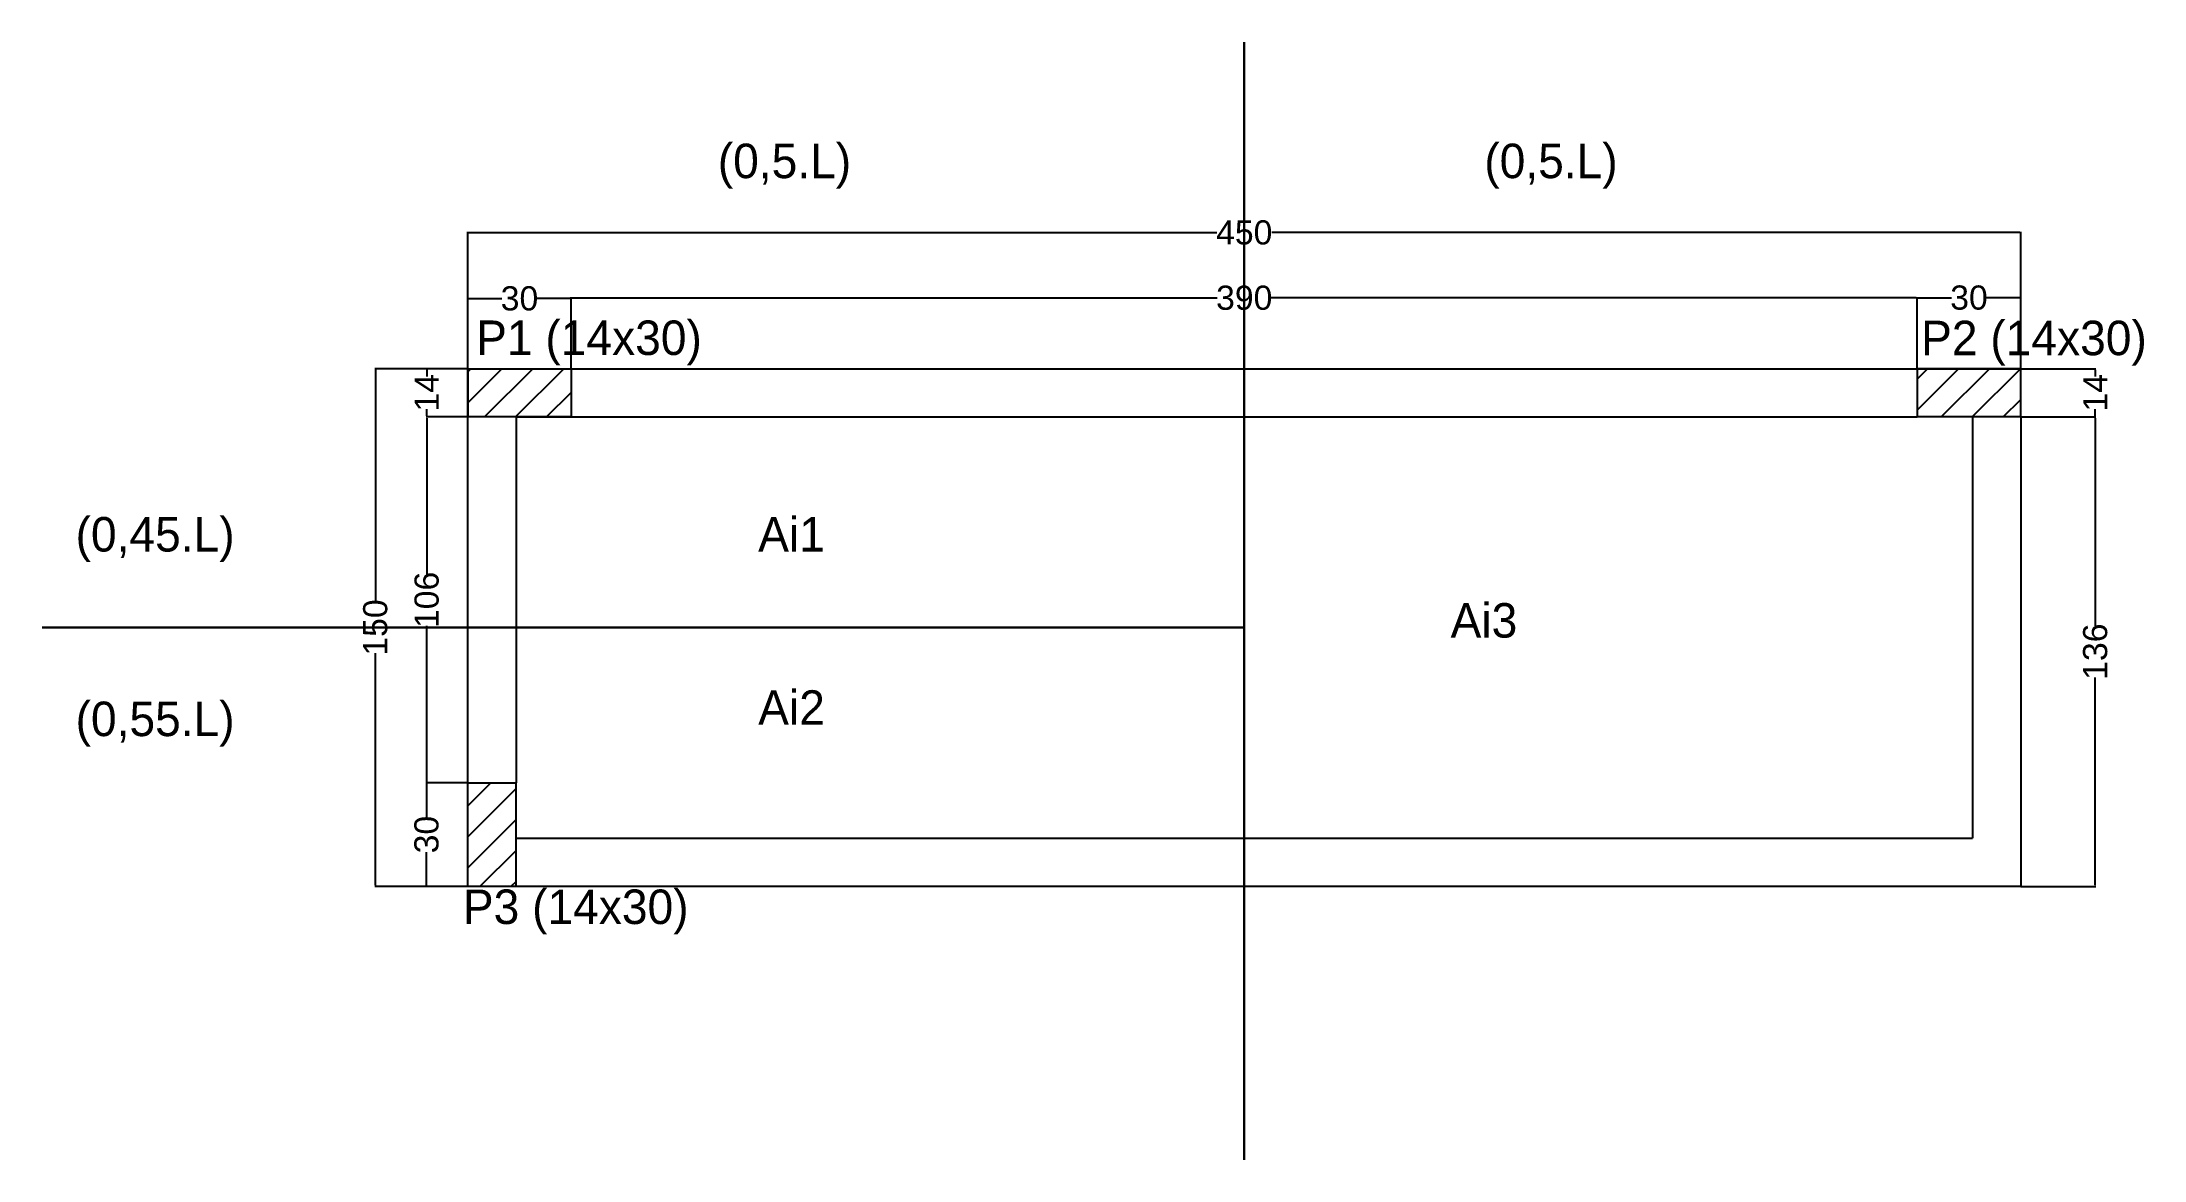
# Model space of a CAD drawing. Header units: centimetres. Extents: x -7745 to 1402, y 487 to 2935.
# Drawn here: x -3699 to -3090, y 2051 to 2375 of the extents above; entities that cross this region are included whole.
import ezdxf

# ---------------------------------------------------------------- set-up
doc = ezdxf.new("R2010")
doc.units = ezdxf.units.CM
doc.linetypes.add('ACAD_ISO03W100', pattern=[30, 12, -18])
doc.layers.add('A-DETL', color=7, linetype='Continuous', lineweight=30, true_color=0x00a600)
for name, color, linetype in [('ARQUITETURA', 253, 'Continuous'), ('CARIMBO', 250, 'Continuous'), ('Cota', 5, 'Continuous'), ('PEÇAS ESTRUTURAIS', 1, 'Continuous')]:
    doc.layers.add(name, color=color, linetype=linetype)
doc.styles.add('Arial_1', font='arial.ttf', dxfattribs={"height": 7})
doc.styles.add('Century Gothic_B', font='GOTHICB.TTF', dxfattribs={"height": 0.15})
doc.dimstyles.get("Standard").update_dxf_attribs({"dimtxt": 7, "dimasz": 0.3, "dimexe": 0.18, "dimexo": 0.0625, "dimgap": 0.09, "dimtad": 0, "dimdec": 0, "dimzin": 0, "dimdsep": 46, "dimtxsty": 'Arial_1', "dimcen": 0.09, "dimadec": 0, "dimazin": 0, "dimtfac": 1, "dimtdec": 0, "dimtofl": 0, "dimtmove": 0, "dimatfit": 3, "dimfxl": 1, "dimtolj": 1, "dimtzin": 0, "dimarcsym": 2})

msp = doc.modelspace()

# ---------------------------------------------------------------- texts
at = {"layer": 'A-DETL', "char_height": 10, "attachment_point": 1, "style": 'Century Gothic_B'}
for s, insert in [('{\\fCentury Gothic|b0|i0|c0|p34;(0,5.L)}', (-3503.393, 2345.881)), ('{\\fCentury Gothic|b0|i0|c0|p34;(0,5.L)}', (-3281.289, 2345.881)), ('{\\fCentury Gothic|b0|i0|c0|p34;(0,45.L)}', (-3689.476, 2237.686)), ('{\\fCentury Gothic|b0|i0|c0|p34;Ai1}', (-3491.69, 2237.686)), ('{\\fCentury Gothic|b0|i0|c0|p34;Ai3}', (-3291.059, 2212.745)), ('{\\fCentury Gothic|b0|i0|c0|p34;Ai2}', (-3491.69, 2187.482)), ('{\\fCentury Gothic|b0|i0|c0|p34;(0,55.L)}', (-3689.476, 2184.206))]:
    msp.add_mtext_dynamic_manual_height_columns(s, width=65.78407, gutter_width=1, heights=[0], dxfattribs=dict(at, insert=insert))
at = {"layer": 'CARIMBO', "char_height": 10, "attachment_point": 1, "style": 'Century Gothic_B'}
for s, width, insert in [('{\\fCentury Gothic|b0|i0|c0|p34;P1 (14x30)}', 65.78407, (-3573.418, 2294.642)), ('{\\fCentury Gothic|b0|i0|c0|p34;P2 (14x30)}', 68.20862, (-3154.737, 2294.58)), ('{\\fCentury Gothic|b0|i0|c0|p34;P3 (14x30)}', 69.32683, (-3577.265, 2129.758))]:
    msp.add_mtext_dynamic_manual_height_columns(s, width=width, gutter_width=1, heights=[0], dxfattribs=dict(at, insert=insert))

# ---------------------------------------------------------------- blocks, each defined once
blk = doc.blocks.new('*D50')
at = {"layer": 'Cota', "color": 0, "lineweight": -2, "transparency": 16777216}
for p, q in [((-3575.91, 2160.68), (-3587.95, 2160.68)), ((-3587.77, 2160.38), (-3587.77, 2150.77)), ((-3587.77, 2130.98), (-3587.77, 2140.59)), ((-3575.91, 2130.68), (-3587.95, 2130.68))]:
    blk.add_line(p, q, dxfattribs=at)
at = {"layer": 'Cota', "color": 0, "transparency": 16777216}
for points in [[(-3587.82, 2160.38), (-3587.72, 2160.38), (-3587.77, 2160.68)], [(-3587.82, 2130.98), (-3587.72, 2130.98), (-3587.77, 2130.68)]]:
    blk.add_solid(points, dxfattribs=at)
at = {"layer": 'Defpoints', "color": 0, "transparency": 16777216}
for p in [(-3587.77, 2160.68), (-3575.85, 2160.68), (-3575.85, 2130.68)]:
    blk.add_point(p, dxfattribs=at)
at = {"layer": 'Cota', "color": 0, "transparency": 16777216, "insert": (-3587.77, 2145.68), "char_height": 7, "attachment_point": 5, "rotation": 90, "style": 'Arial_1'}
blk.add_mtext('\\A1;30', dxfattribs=at)
blk = doc.blocks.new('*D51')
at = {"layer": 'Cota', "color": 0, "lineweight": -2, "transparency": 16777216}
for p, q in [((-3575.91, 2266.68), (-3587.9, 2266.68)), ((-3587.72, 2266.38), (-3587.72, 2221.17)), ((-3587.72, 2160.98), (-3587.72, 2206.19)), ((-3575.91, 2160.68), (-3587.9, 2160.68))]:
    blk.add_line(p, q, dxfattribs=at)
at = {"layer": 'Cota', "color": 0, "transparency": 16777216}
for points in [[(-3587.77, 2266.38), (-3587.67, 2266.38), (-3587.72, 2266.68)], [(-3587.77, 2160.98), (-3587.67, 2160.98), (-3587.72, 2160.68)]]:
    blk.add_solid(points, dxfattribs=at)
at = {"layer": 'Defpoints', "color": 0, "transparency": 16777216}
for p in [(-3575.85, 2266.68), (-3587.72, 2160.68), (-3575.85, 2160.68)]:
    blk.add_point(p, dxfattribs=at)
at = {"layer": 'Cota', "color": 0, "transparency": 16777216, "insert": (-3587.72, 2213.68), "char_height": 7, "attachment_point": 5, "rotation": 90, "style": 'Arial_1'}
blk.add_mtext('\\A1;106', dxfattribs=at)
blk = doc.blocks.new('*D52')
at = {"layer": 'Cota', "color": 0, "lineweight": -2, "transparency": 16777216}
for p, q in [((-3575.91, 2280.68), (-3587.9, 2280.68)), ((-3587.72, 2280.38), (-3587.72, 2278.44)), ((-3575.91, 2266.68), (-3587.9, 2266.68)), ((-3587.72, 2266.98), (-3587.72, 2268.92))]:
    blk.add_line(p, q, dxfattribs=at)
at = {"layer": 'Cota', "color": 0, "transparency": 16777216}
for points in [[(-3587.77, 2280.38), (-3587.67, 2280.38), (-3587.72, 2280.68)], [(-3587.77, 2266.98), (-3587.67, 2266.98), (-3587.72, 2266.68)]]:
    blk.add_solid(points, dxfattribs=at)
at = {"layer": 'Defpoints', "color": 0, "transparency": 16777216}
for p in [(-3575.85, 2280.68), (-3587.72, 2266.68), (-3575.85, 2266.68)]:
    blk.add_point(p, dxfattribs=at)
at = {"layer": 'Cota', "color": 0, "transparency": 16777216, "insert": (-3587.72, 2273.68), "char_height": 7, "attachment_point": 5, "rotation": 90, "style": 'Arial_1'}
blk.add_mtext('\\A1;14', dxfattribs=at)
blk = doc.blocks.new('*D53')
at = {"layer": 'Cota', "color": 0, "lineweight": -2, "transparency": 16777216}
for p, q in [((-3575.85, 2280.74), (-3575.85, 2301.19)), ((-3575.55, 2301.01), (-3565.94, 2301.01)), ((-3546.15, 2301.01), (-3555.76, 2301.01)), ((-3545.85, 2280.74), (-3545.85, 2301.19))]:
    blk.add_line(p, q, dxfattribs=at)
at = {"layer": 'Cota', "color": 0, "transparency": 16777216}
for points in [[(-3575.55, 2301.06), (-3575.55, 2300.96), (-3575.85, 2301.01)], [(-3546.15, 2301.06), (-3546.15, 2300.96), (-3545.85, 2301.01)]]:
    blk.add_solid(points, dxfattribs=at)
at = {"layer": 'Defpoints', "color": 0, "transparency": 16777216}
for p in [(-3545.85, 2301.01), (-3575.85, 2280.68), (-3545.85, 2280.68)]:
    blk.add_point(p, dxfattribs=at)
at = {"layer": 'Cota', "color": 0, "transparency": 16777216, "insert": (-3560.85, 2301.01), "char_height": 7, "attachment_point": 5, "style": 'Arial_1'}
blk.add_mtext('\\A1;30', dxfattribs=at)
blk = doc.blocks.new('*D54')
at = {"layer": 'Cota', "color": 0, "lineweight": -2, "transparency": 16777216}
for p, q in [((-3545.85, 2280.74), (-3545.85, 2301.37)), ((-3545.55, 2301.19), (-3358.66, 2301.19)), ((-3156.15, 2301.19), (-3343.04, 2301.19)), ((-3155.85, 2280.74), (-3155.85, 2301.37))]:
    blk.add_line(p, q, dxfattribs=at)
at = {"layer": 'Cota', "color": 0, "transparency": 16777216}
for points in [[(-3545.55, 2301.24), (-3545.55, 2301.14), (-3545.85, 2301.19)], [(-3156.15, 2301.24), (-3156.15, 2301.14), (-3155.85, 2301.19)]]:
    blk.add_solid(points, dxfattribs=at)
at = {"layer": 'Defpoints', "color": 0, "transparency": 16777216}
for p in [(-3545.85, 2301.19), (-3545.85, 2280.68), (-3155.85, 2280.68)]:
    blk.add_point(p, dxfattribs=at)
at = {"layer": 'Cota', "color": 0, "transparency": 16777216, "insert": (-3350.85, 2301.19), "char_height": 7, "attachment_point": 5, "style": 'Arial_1'}
blk.add_mtext('\\A1;390', dxfattribs=at)
blk = doc.blocks.new('*D55')
at = {"layer": 'Cota', "color": 0, "lineweight": -2, "transparency": 16777216}
for p, q in [((-3155.85, 2280.74), (-3155.85, 2301.42)), ((-3155.55, 2301.24), (-3145.94, 2301.24)), ((-3126.15, 2301.24), (-3135.76, 2301.24)), ((-3125.85, 2280.74), (-3125.85, 2301.42))]:
    blk.add_line(p, q, dxfattribs=at)
at = {"layer": 'Cota', "color": 0, "transparency": 16777216}
for points in [[(-3155.55, 2301.29), (-3155.55, 2301.19), (-3155.85, 2301.24)], [(-3126.15, 2301.29), (-3126.15, 2301.19), (-3125.85, 2301.24)]]:
    blk.add_solid(points, dxfattribs=at)
at = {"layer": 'Defpoints', "color": 0, "transparency": 16777216}
for p in [(-3155.85, 2301.24), (-3155.85, 2280.68), (-3125.85, 2280.68)]:
    blk.add_point(p, dxfattribs=at)
at = {"layer": 'Cota', "color": 0, "transparency": 16777216, "insert": (-3140.85, 2301.24), "char_height": 7, "attachment_point": 5, "style": 'Arial_1'}
blk.add_mtext('\\A1;30', dxfattribs=at)
blk = doc.blocks.new('*D56')
at = {"layer": 'Cota', "color": 0, "lineweight": -2, "transparency": 16777216}
for p, q in [((-3125.79, 2280.68), (-3104.08, 2280.68)), ((-3104.26, 2280.38), (-3104.26, 2278.44)), ((-3125.79, 2266.68), (-3104.08, 2266.68)), ((-3104.26, 2266.98), (-3104.26, 2268.92))]:
    blk.add_line(p, q, dxfattribs=at)
at = {"layer": 'Cota', "color": 0, "transparency": 16777216}
for points in [[(-3104.31, 2280.38), (-3104.21, 2280.38), (-3104.26, 2280.68)], [(-3104.31, 2266.98), (-3104.21, 2266.98), (-3104.26, 2266.68)]]:
    blk.add_solid(points, dxfattribs=at)
at = {"layer": 'Defpoints', "color": 0, "transparency": 16777216}
for p in [(-3125.85, 2280.68), (-3125.85, 2266.68), (-3104.26, 2266.68)]:
    blk.add_point(p, dxfattribs=at)
at = {"layer": 'Cota', "color": 0, "transparency": 16777216, "insert": (-3104.26, 2273.68), "char_height": 7, "attachment_point": 5, "rotation": 90, "style": 'Arial_1'}
blk.add_mtext('\\A1;14', dxfattribs=at)
blk = doc.blocks.new('*D57')
at = {"layer": 'Cota', "color": 0, "lineweight": -2, "transparency": 16777216}
for p, q in [((-3125.79, 2266.68), (-3104.08, 2266.68)), ((-3104.26, 2266.38), (-3104.26, 2206.17)), ((-3104.26, 2130.98), (-3104.26, 2191.19)), ((-3125.79, 2130.68), (-3104.08, 2130.68))]:
    blk.add_line(p, q, dxfattribs=at)
at = {"layer": 'Cota', "color": 0, "transparency": 16777216}
for points in [[(-3104.31, 2266.38), (-3104.21, 2266.38), (-3104.26, 2266.68)], [(-3104.31, 2130.98), (-3104.21, 2130.98), (-3104.26, 2130.68)]]:
    blk.add_solid(points, dxfattribs=at)
at = {"layer": 'Defpoints', "color": 0, "transparency": 16777216}
for p in [(-3125.85, 2266.68), (-3125.85, 2130.68), (-3104.26, 2130.68)]:
    blk.add_point(p, dxfattribs=at)
at = {"layer": 'Cota', "color": 0, "transparency": 16777216, "insert": (-3104.26, 2198.68), "char_height": 7, "attachment_point": 5, "rotation": 90, "style": 'Arial_1'}
blk.add_mtext('\\A1;136', dxfattribs=at)
blk = doc.blocks.new('*D49')
at = {"layer": 'Cota', "color": 0, "lineweight": -2, "transparency": 16777216}
for p, q in [((-3575.85, 2280.74), (-3575.85, 2320.3)), ((-3575.55, 2320.12), (-3358.8, 2320.12)), ((-3126.15, 2320.12), (-3342.9, 2320.12)), ((-3125.85, 2280.74), (-3125.85, 2320.3))]:
    blk.add_line(p, q, dxfattribs=at)
at = {"layer": 'Cota', "color": 0, "transparency": 16777216}
for points in [[(-3575.55, 2320.17), (-3575.55, 2320.07), (-3575.85, 2320.12)], [(-3126.15, 2320.17), (-3126.15, 2320.07), (-3125.85, 2320.12)]]:
    blk.add_solid(points, dxfattribs=at)
at = {"layer": 'Defpoints', "color": 0, "transparency": 16777216}
for p in [(-3125.85, 2320.12), (-3575.85, 2280.68), (-3125.85, 2280.68)]:
    blk.add_point(p, dxfattribs=at)
at = {"layer": 'Cota', "color": 0, "transparency": 16777216, "insert": (-3350.85, 2320.12), "char_height": 7, "attachment_point": 5, "style": 'Arial_1'}
blk.add_mtext('\\A1;450', dxfattribs=at)
blk = doc.blocks.new('*D58')
at = {"layer": 'Cota', "color": 0, "lineweight": -2, "transparency": 16777216}
for p, q in [((-3575.91, 2280.68), (-3602.79, 2280.68)), ((-3602.61, 2280.38), (-3602.61, 2213.16)), ((-3602.61, 2130.98), (-3602.61, 2198.2)), ((-3575.91, 2130.68), (-3602.79, 2130.68))]:
    blk.add_line(p, q, dxfattribs=at)
at = {"layer": 'Cota', "color": 0, "transparency": 16777216}
for points in [[(-3602.66, 2280.38), (-3602.56, 2280.38), (-3602.61, 2280.68)], [(-3602.66, 2130.98), (-3602.56, 2130.98), (-3602.61, 2130.68)]]:
    blk.add_solid(points, dxfattribs=at)
at = {"layer": 'Defpoints', "color": 0, "transparency": 16777216}
for p in [(-3602.61, 2280.68), (-3575.85, 2280.68), (-3575.85, 2130.68)]:
    blk.add_point(p, dxfattribs=at)
at = {"layer": 'Cota', "color": 0, "transparency": 16777216, "insert": (-3602.61, 2205.68), "char_height": 7, "attachment_point": 5, "rotation": 90, "style": 'Arial_1'}
blk.add_mtext('\\A1;150', dxfattribs=at)

# ---------------------------------------------------------------- dimensions: what is measured, and where the dimension line sits
at = {"layer": 'Cota'}
for base, p1, p2, picture, middle in [((-3125.852, 2320.124), (-3575.852, 2280.682), (-3125.852, 2280.682), '*D49', (-3350.852, 2320.124)), ((-3545.852, 2301.012), (-3575.852, 2280.682), (-3545.852, 2280.682), '*D53', (-3560.852, 2301.012)), ((-3545.852, 2301.192), (-3155.852, 2280.682), (-3545.852, 2280.682), '*D54', (-3350.852, 2301.192)), ((-3155.852, 2301.242), (-3125.852, 2280.682), (-3155.852, 2280.682), '*D55', (-3140.852, 2301.242))]:
    dim = msp.add_linear_dim(base=base, p1=p1, p2=p2, dimstyle='Standard', dxfattribs=at)
    dim.commit()
    dim.dimension.update_dxf_attribs({"geometry": picture, "text_midpoint": middle})
for base, p1, p2, picture, middle in [((-3602.612, 2280.682), (-3575.852, 2130.682), (-3575.852, 2280.682), '*D58', (-3602.612, 2205.682)), ((-3587.725, 2266.682), (-3575.852, 2280.682), (-3575.852, 2266.682), '*D52', (-3587.725, 2273.682)), ((-3104.263, 2266.682), (-3125.852, 2280.682), (-3125.852, 2266.682), '*D56', (-3104.263, 2273.682)), ((-3587.725, 2160.682), (-3575.852, 2266.682), (-3575.852, 2160.682), '*D51', (-3587.725, 2213.682)), ((-3104.263, 2130.682), (-3125.852, 2266.682), (-3125.852, 2130.682), '*D57', (-3104.263, 2198.682)), ((-3587.775, 2160.682), (-3575.852, 2130.682), (-3575.852, 2160.682), '*D50', (-3587.775, 2145.682))]:
    dim = msp.add_linear_dim(base=base, p1=p1, p2=p2, angle=90, dimstyle='Standard', dxfattribs=at)
    dim.commit()
    dim.dimension.update_dxf_attribs({"geometry": picture, "text_midpoint": middle})

# ---------------------------------------------------------------- hatches: boundary and pattern name
at = {"layer": 'CARIMBO'}
h = msp.add_hatch(dxfattribs=at)
h.set_pattern_fill('ANSI31', color=1, scale=2)
h.set_pattern_definition([(45, (4e-13, 629.082), (-4.490128, 4.490128), [])])
h.paths.add_polyline_path([(-3545.852, 2280.682), (-3575.852, 2280.682), (-3575.852, 2266.682), (-3545.852, 2266.682)])
h.paths.add_polyline_path([(-3561.852, 2160.682), (-3575.852, 2160.682), (-3575.852, 2130.682), (-3561.852, 2130.682)])
h.paths.add_polyline_path([(-3125.852, 2280.682), (-3155.852, 2280.682), (-3155.852, 2266.682), (-3125.852, 2266.682)])

# ---------------------------------------------------------------- linework, layer by layer
at = {"layer": 'A-DETL'}
for p, q in [((-3350.852, 2375.328), (-3350.852, 2051.393)), ((-3699.192, 2205.682), (-3350.852, 2205.682))]:
    msp.add_line(p, q, dxfattribs=at)
at = {"layer": 'ARQUITETURA'}
for p, q in [((-3575.852, 2130.682), (-3575.852, 2280.682)), ((-3575.852, 2280.682), (-3125.852, 2280.682)), ((-3561.852, 2266.682), (-3561.852, 2160.682)), ((-3561.852, 2266.682), (-3155.852, 2266.682)), ((-3139.852, 2266.682), (-3139.852, 2144.682)), ((-3125.852, 2266.682), (-3125.852, 2130.682)), ((-3561.852, 2144.682), (-3139.852, 2144.682)), ((-3561.852, 2130.682), (-3139.852, 2130.682)), ((-3139.852, 2130.682), (-3125.852, 2130.682))]:
    msp.add_line(p, q, dxfattribs=at)
at = {"layer": 'CARIMBO', "linetype": 'ACAD_ISO03W100'}
msp.add_line((-3125.852, 2226.682), (-3125.852, 2130.682), dxfattribs=at)
at = {"layer": 'Cota'}
msp.add_line((-3575.852, 2130.682), (-3575.852, 2144.682), dxfattribs=at)
at = {"layer": 'PEÇAS ESTRUTURAIS'}
for p, q in [((-3575.852, 2280.682), (-3561.852, 2280.682)), ((-3575.852, 2280.682), (-3575.852, 2266.682)), ((-3575.852, 2280.682), (-3545.852, 2280.682)), ((-3545.852, 2280.682), (-3545.852, 2266.682)), ((-3125.852, 2280.682), (-3155.852, 2280.682)), ((-3155.852, 2280.682), (-3155.852, 2266.682)), ((-3125.852, 2266.682), (-3125.852, 2280.682)), ((-3545.852, 2266.682), (-3575.852, 2266.682)), ((-3125.852, 2266.682), (-3155.852, 2266.682)), ((-3575.852, 2130.682), (-3575.852, 2160.682)), ((-3575.852, 2160.682), (-3561.852, 2160.682)), ((-3561.852, 2130.682), (-3561.852, 2160.682)), ((-3575.852, 2130.682), (-3561.852, 2130.682))]:
    msp.add_line(p, q, dxfattribs=at)

msp.set_redraw_order([(e.dxf.handle, doc.entitydb.next_handle()) for e in msp.query("TEXT MTEXT ATTDEF DIMENSION ARC_DIMENSION")])  # texts and dimensions are drawn at this point

doc.saveas('drawing.dxf')
